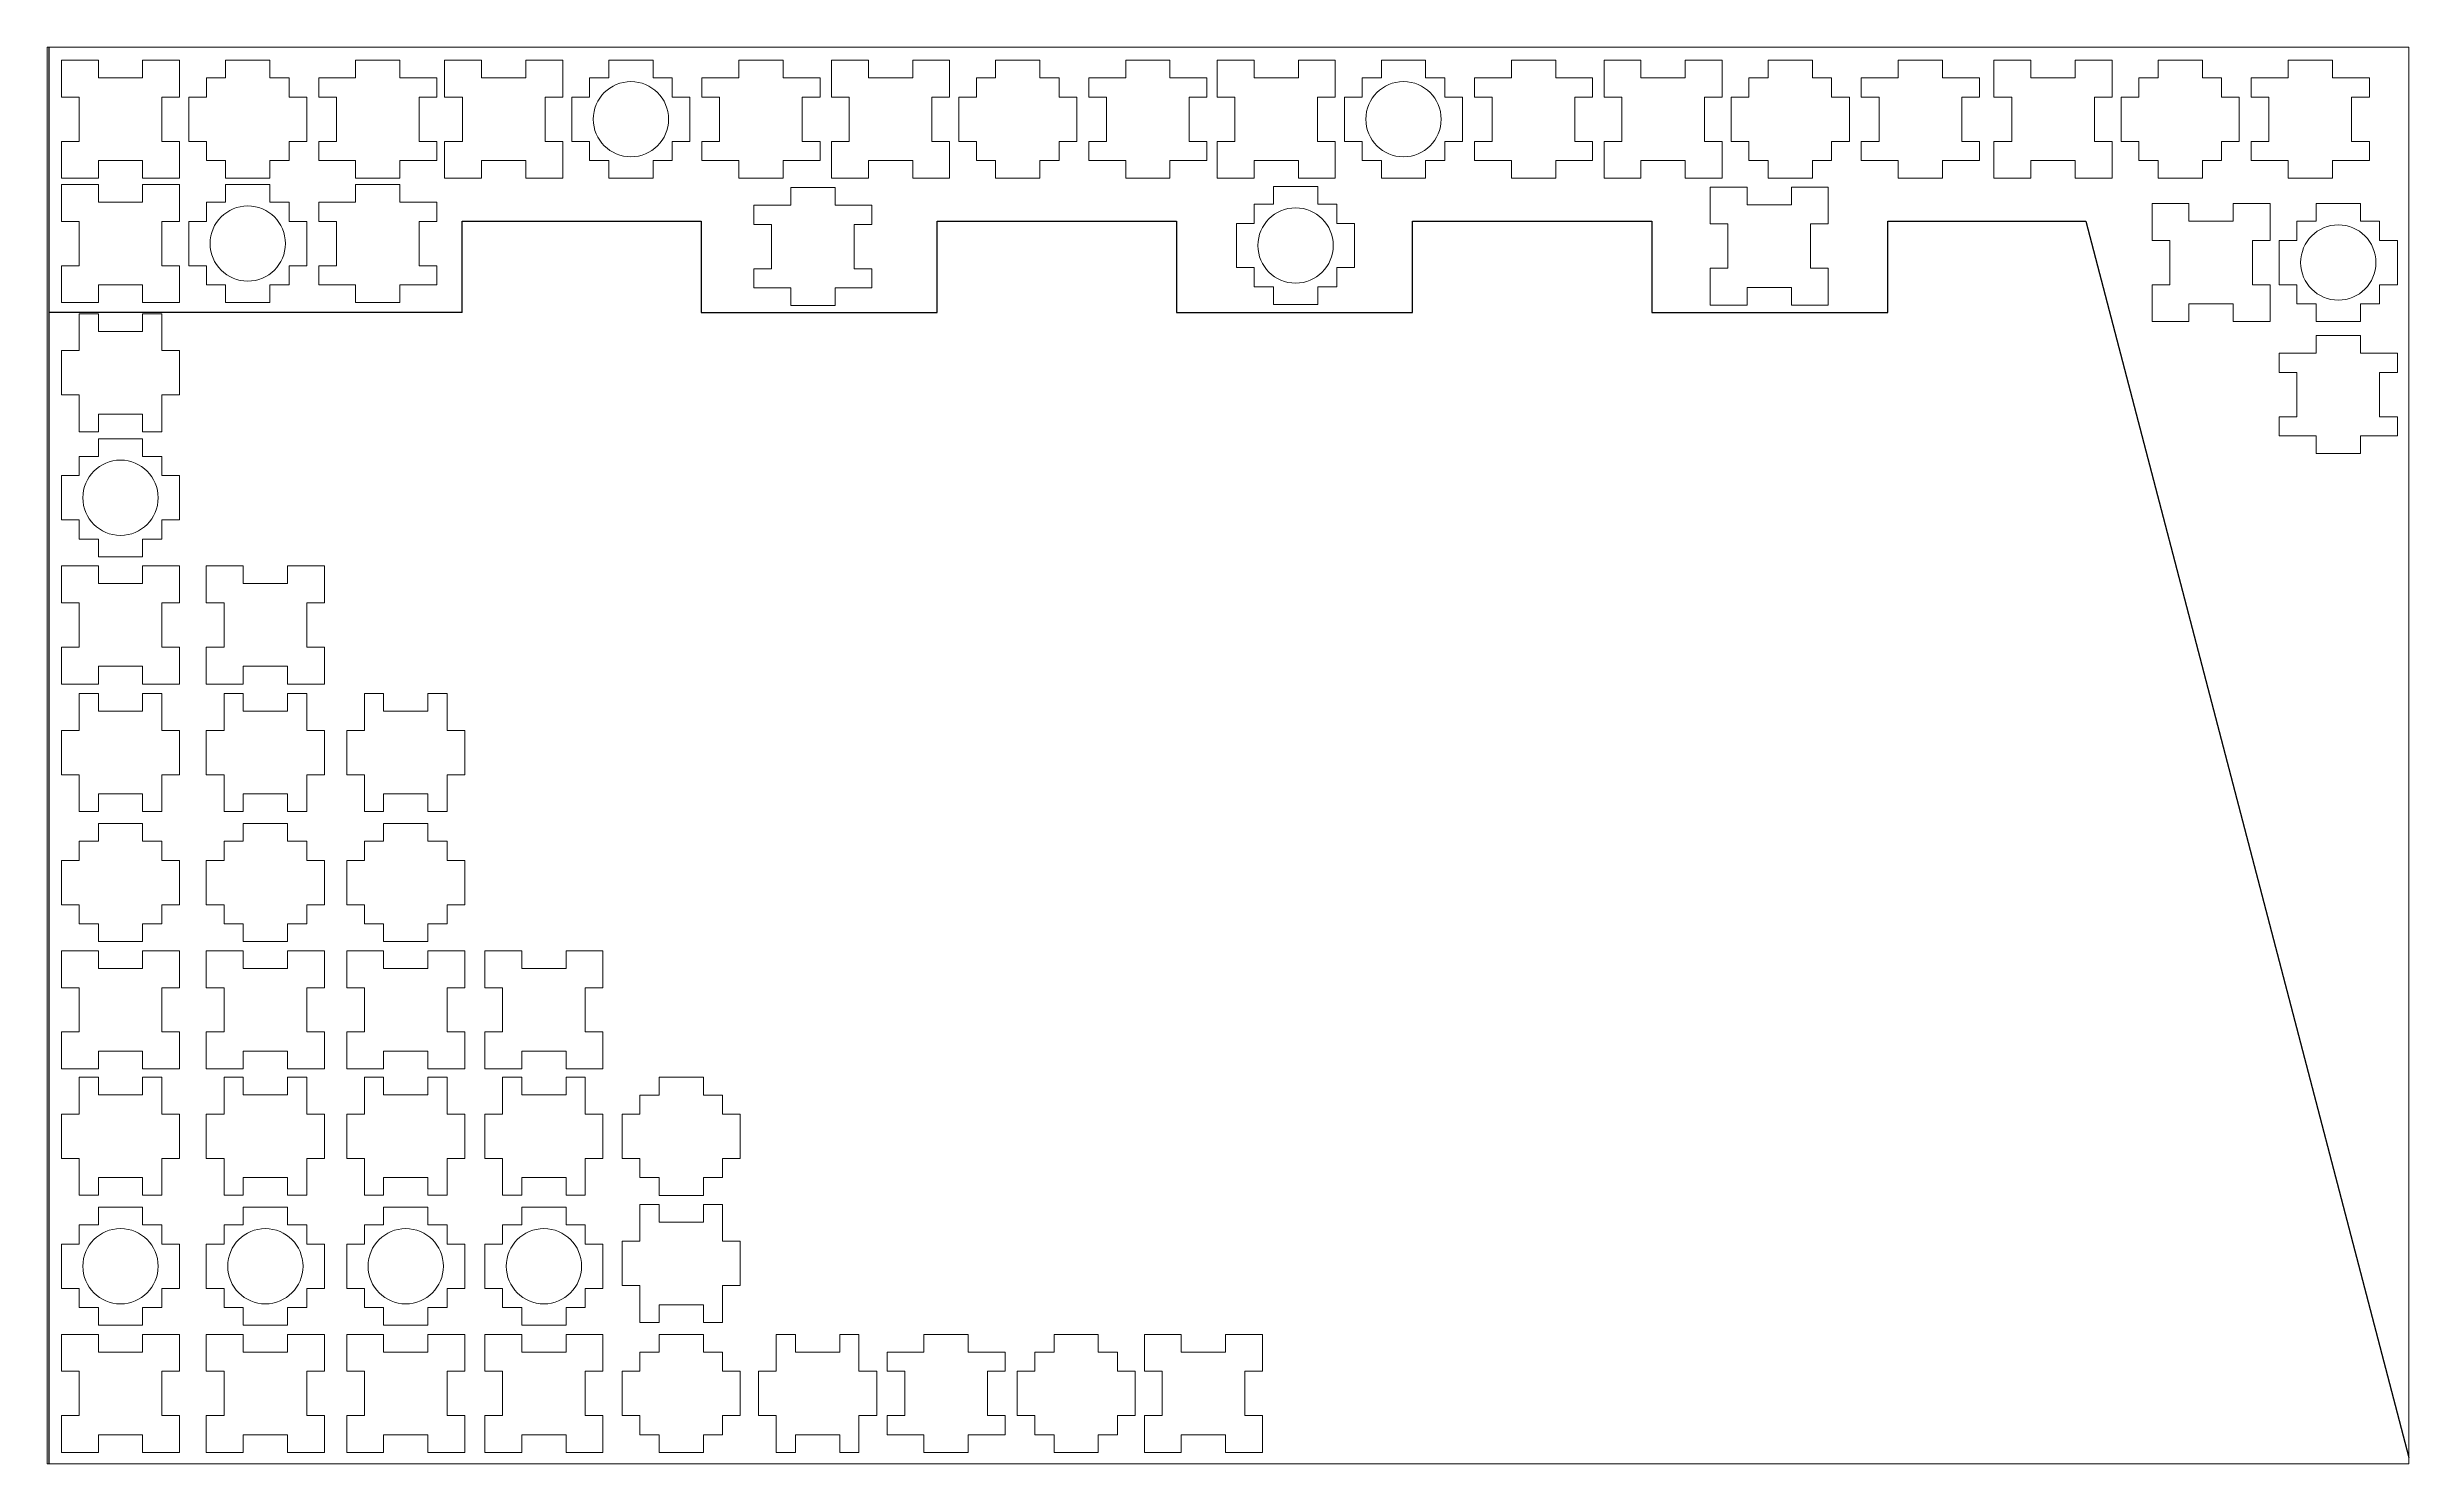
# Paper-space layout 'Lámina 1' of a CAD drawing. Header units: millimetres. Extents: x 0 to 800, y 0 to 480.
# The model-space entities are those that its viewports show. They can reach past a viewport. Long polylines and large blocks are cut down to what shows.
import ezdxf

# ---------------------------------------------------------------- set-up
doc = ezdxf.new("R2010")
doc.units = ezdxf.units.MM
doc.layers.get('0').update_dxf_attribs({"plot": 0})
doc.layers.add('Borde', color=7, linetype='Continuous', plot=False)
doc.layers.add('Corte', color=1, linetype='Continuous', lineweight=5)
doc.styles.get("Standard").update_dxf_attribs({"font": 'arial.ttf'})
doc.dimstyles.new('ISO-25', dxfattribs={"dimtxt": 2.5, "dimasz": 2.5, "dimexe": 1.25, "dimexo": 0.625, "dimtad": 1, "dimtxsty": 'Standard', "dimcen": 2.5, "dimadec": 0, "dimazin": 0, "dimtfac": 1, "dimtmove": 0, "dimatfit": 3, "dimfxl": 1, "dimarcsym": 0})

psp = doc.layouts.new('Lámina 1')

msp = doc.modelspace()

# ---------------------------------------------------------------- blocks, each defined once
blk = doc.blocks.new('*D53')
at = {"layer": 'Borde', "color": 0, "lineweight": -2, "transparency": 16777216}
for p, q in [((450.56, 670.18), (437.01, 670.18)), ((438.26, 667.68), (438.26, 192.68)), ((450.56, 190.18), (437.01, 190.18))]:
    blk.add_line(p, q, dxfattribs=at)
at = {"layer": 'Borde', "color": 0, "transparency": 16777216}
for points in [[(437.84, 667.68), (438.67, 667.68), (438.26, 670.18)], [(437.84, 192.68), (438.67, 192.68), (438.26, 190.18)]]:
    blk.add_solid(points, dxfattribs=at)
at = {"layer": 'Defpoints', "color": 0, "transparency": 16777216}
for p in [(451.19, 670.18), (438.26, 190.18), (451.19, 190.18)]:
    blk.add_point(p, dxfattribs=at)
at = {"layer": 'Borde', "color": 0, "transparency": 16777216, "insert": (436.36, 430.18), "char_height": 2.5, "attachment_point": 5, "rotation": 90}
blk.add_mtext('480', dxfattribs=at)
blk = doc.blocks.new('*D54')
at = {"layer": 'Borde', "color": 0, "lineweight": -2, "transparency": 16777216}
for p, q in [((451.19, 189.55), (451.19, 176.03)), ((1251.19, 189.55), (1251.19, 176.03)), ((453.69, 177.28), (1248.69, 177.28))]:
    blk.add_line(p, q, dxfattribs=at)
at = {"layer": 'Borde', "color": 0, "transparency": 16777216}
for points in [[(453.69, 177.7), (453.69, 176.86), (451.19, 177.28)], [(1248.69, 177.7), (1248.69, 176.86), (1251.19, 177.28)]]:
    blk.add_solid(points, dxfattribs=at)
at = {"layer": 'Defpoints', "color": 0, "transparency": 16777216}
for p in [(451.19, 190.18), (1251.19, 190.18), (1251.19, 177.28)]:
    blk.add_point(p, dxfattribs=at)
at = {"layer": 'Borde', "color": 0, "transparency": 16777216, "insert": (851.19, 179.18), "char_height": 2.5, "attachment_point": 5}
blk.add_mtext('800', dxfattribs=at)

# ---------------------------------------------------------------- dimensions: what is measured, and where the dimension line sits
at = {"layer": 'Borde'}
dim = msp.add_linear_dim(base=(438.257, 190.179), p1=(451.186, 670.179), p2=(451.186, 190.179), angle=90, dimstyle='ISO-25', dxfattribs=at)
dim.commit()
dim.dimension.update_dxf_attribs({"geometry": '*D53', "text_midpoint": (436.356, 430.179)})
dim = msp.add_linear_dim(base=(1251.186, 177.279), p1=(451.186, 190.179), p2=(1251.186, 190.179), dimstyle='ISO-25', dxfattribs=at)
dim.commit()
dim.dimension.update_dxf_attribs({"geometry": '*D54', "text_midpoint": (851.186, 179.181)})

# ---------------------------------------------------------------- linework, layer by layer
for p, q in [((451.186, 670.179), (451.186, 580.179)), ((591.186, 580.179), (591.186, 611.179)), ((591.186, 611.179), (672.186, 611.179)), ((672.186, 611.179), (672.186, 580.179)), ((752.186, 580.179), (752.186, 611.179)), ((752.186, 611.179), (833.186, 611.179)), ((833.186, 611.179), (833.186, 580.179)), ((913.186, 580.179), (913.186, 611.179)), ((913.186, 611.179), (994.186, 611.179)), ((994.186, 611.179), (994.186, 580.179)), ((1074.186, 580.179), (1074.186, 611.179)), ((1074.186, 611.179), (1141.186, 611.179)), ((1141.186, 611.179), (1251.186, 190.179)), ((672.186, 580.179), (752.186, 580.179)), ((833.186, 580.179), (913.186, 580.179)), ((994.186, 580.179), (1074.186, 580.179))]:
    msp.add_line(p, q)
at = {"layer": 'Borde'}
msp.add_line((591.186, 580.179), (451.186, 580.179), dxfattribs=at)
msp.add_lwpolyline([(451.186, 190.179), (1251.186, 190.179), (1251.186, 670.179), (451.186, 670.179)], close=True, dxfattribs=at)
at = {"layer": 'Corte'}
for p, q in [((455.501, 665.704), (455.501, 653.204)), ((455.501, 665.704), (468.001, 665.704)), ((468.001, 665.704), (468.001, 659.704)), ((483.001, 665.704), (483.001, 659.704)), ((483.001, 665.704), (495.501, 665.704)), ((495.501, 665.704), (495.501, 653.204)), ((511.102, 659.704), (511.102, 665.704)), ((511.102, 665.704), (526.102, 665.704)), ((526.102, 659.704), (526.102, 665.704)), ((555.152, 665.704), (555.152, 659.704)), ((555.152, 665.704), (570.152, 665.704)), ((570.152, 665.704), (570.152, 659.704)), ((585.303, 665.704), (585.303, 653.204)), ((585.303, 665.704), (597.803, 665.704)), ((597.803, 665.704), (597.803, 659.704)), ((612.803, 665.704), (612.803, 659.704)), ((612.803, 665.704), (625.303, 665.704)), ((625.303, 665.704), (625.303, 653.204)), ((640.904, 659.704), (640.904, 665.704)), ((640.904, 665.704), (655.904, 665.704)), ((655.904, 659.704), (655.904, 665.704)), ((684.954, 665.704), (684.954, 659.704)), ((684.954, 665.704), (699.954, 665.704)), ((699.954, 665.704), (699.954, 659.704)), ((716.335, 665.704), (716.335, 653.204)), ((716.335, 665.704), (728.835, 665.704)), ((728.835, 665.704), (728.835, 659.704)), ((743.835, 665.704), (743.835, 659.704)), ((743.835, 665.704), (756.335, 665.704)), ((756.335, 665.704), (756.335, 653.204)), ((771.937, 659.704), (771.937, 665.704)), ((771.937, 665.704), (786.937, 665.704)), ((786.937, 659.704), (786.937, 665.704)), ((815.987, 665.704), (815.987, 659.704)), ((815.987, 665.704), (830.987, 665.704)), ((830.987, 665.704), (830.987, 659.704)), ((846.992, 665.704), (846.992, 653.204)), ((846.992, 665.704), (859.492, 665.704)), ((859.492, 665.704), (859.492, 659.704)), ((874.492, 665.704), (874.492, 659.704)), ((874.492, 665.704), (886.992, 665.704)), ((886.992, 665.704), (886.992, 653.204)), ((902.593, 659.704), (902.593, 665.704)), ((902.593, 665.704), (917.593, 665.704)), ((917.593, 659.704), (917.593, 665.704)), ((946.644, 665.704), (946.644, 659.704)), ((946.644, 665.704), (961.644, 665.704)), ((961.644, 665.704), (961.644, 659.704)), ((978.025, 665.704), (978.025, 653.204)), ((978.025, 665.704), (990.525, 665.704)), ((990.525, 665.704), (990.525, 659.704)), ((1005.525, 665.704), (1005.525, 659.704)), ((1005.525, 665.704), (1018.025, 665.704)), ((1018.025, 665.704), (1018.025, 653.204)), ((1033.626, 659.704), (1033.626, 665.704)), ((1033.626, 665.704), (1048.626, 665.704)), ((1048.626, 659.704), (1048.626, 665.704)), ((1077.677, 665.704), (1077.677, 659.704)), ((1077.677, 665.704), (1092.677, 665.704)), ((1092.677, 665.704), (1092.677, 659.704)), ((1110.106, 665.704), (1110.106, 653.204)), ((1110.106, 665.704), (1122.606, 665.704)), ((1122.606, 665.704), (1122.606, 659.704)), ((1137.606, 665.704), (1137.606, 659.704)), ((1137.606, 665.704), (1150.106, 665.704)), ((1150.106, 665.704), (1150.106, 653.204)), ((1165.707, 659.704), (1165.707, 665.704)), ((1165.707, 665.704), (1180.707, 665.704)), ((1180.707, 659.704), (1180.707, 665.704)), ((1209.757, 665.704), (1209.757, 659.704)), ((1209.757, 665.704), (1224.757, 665.704)), ((1224.757, 665.704), (1224.757, 659.704)), ((483.001, 659.704), (468.001, 659.704)), ((504.602, 653.204), (504.602, 659.704)), ((504.602, 659.704), (511.102, 659.704)), ((532.602, 659.704), (526.102, 659.704)), ((532.602, 653.204), (532.602, 659.704)), ((542.652, 659.704), (555.152, 659.704)), ((542.652, 659.704), (542.652, 653.204)), ((582.652, 659.704), (570.152, 659.704)), ((582.652, 659.704), (582.652, 653.204)), ((612.803, 659.704), (597.803, 659.704)), ((634.404, 653.204), (634.404, 659.704)), ((634.404, 659.704), (640.904, 659.704)), ((662.404, 659.704), (655.904, 659.704)), ((662.404, 653.204), (662.404, 659.704)), ((672.454, 659.704), (684.954, 659.704)), ((672.454, 659.704), (672.454, 653.204)), ((712.454, 659.704), (699.954, 659.704)), ((712.454, 659.704), (712.454, 653.204)), ((743.835, 659.704), (728.835, 659.704)), ((765.437, 653.204), (765.437, 659.704)), ((765.437, 659.704), (771.937, 659.704)), ((793.437, 659.704), (786.937, 659.704)), ((793.437, 653.204), (793.437, 659.704)), ((803.487, 659.704), (815.987, 659.704)), ((803.487, 659.704), (803.487, 653.204)), ((843.487, 659.704), (830.987, 659.704)), ((843.487, 659.704), (843.487, 653.204)), ((874.492, 659.704), (859.492, 659.704)), ((896.093, 653.204), (896.093, 659.704)), ((896.093, 659.704), (902.593, 659.704)), ((924.093, 659.704), (917.593, 659.704)), ((924.093, 653.204), (924.093, 659.704)), ((934.144, 659.704), (946.644, 659.704)), ((934.144, 659.704), (934.144, 653.204)), ((974.144, 659.704), (961.644, 659.704)), ((974.144, 659.704), (974.144, 653.204)), ((1005.525, 659.704), (990.525, 659.704)), ((1027.126, 653.204), (1027.126, 659.704)), ((1027.126, 659.704), (1033.626, 659.704)), ((1055.126, 659.704), (1048.626, 659.704)), ((1055.126, 653.204), (1055.126, 659.704)), ((1065.177, 659.704), (1077.677, 659.704)), ((1065.177, 659.704), (1065.177, 653.204)), ((1105.177, 659.704), (1092.677, 659.704)), ((1105.177, 659.704), (1105.177, 653.204)), ((1137.606, 659.704), (1122.606, 659.704)), ((1159.207, 653.204), (1159.207, 659.704)), ((1159.207, 659.704), (1165.707, 659.704)), ((1187.207, 659.704), (1180.707, 659.704)), ((1187.207, 653.204), (1187.207, 659.704)), ((1197.257, 659.704), (1209.757, 659.704)), ((1197.257, 659.704), (1197.257, 653.204)), ((1237.257, 659.704), (1224.757, 659.704)), ((1237.257, 659.704), (1237.257, 653.204)), ((455.501, 653.204), (461.501, 653.204)), ((461.501, 638.204), (461.501, 653.204)), ((495.501, 653.204), (489.501, 653.204)), ((489.501, 653.204), (489.501, 638.204)), ((498.602, 653.204), (498.602, 638.204)), ((498.602, 653.204), (504.602, 653.204)), ((538.602, 653.204), (532.602, 653.204)), ((538.602, 653.204), (538.602, 638.204)), ((542.652, 653.204), (548.652, 653.204)), ((548.652, 653.204), (548.652, 638.204)), ((582.652, 653.204), (576.652, 653.204)), ((576.652, 653.204), (576.652, 638.204)), ((585.303, 653.204), (591.303, 653.204)), ((591.303, 638.204), (591.303, 653.204)), ((625.303, 653.204), (619.303, 653.204)), ((619.303, 653.204), (619.303, 638.204)), ((628.404, 653.204), (628.404, 638.204)), ((628.404, 653.204), (634.404, 653.204)), ((668.404, 653.204), (662.404, 653.204)), ((668.404, 653.204), (668.404, 638.204)), ((672.454, 653.204), (678.454, 653.204)), ((678.454, 653.204), (678.454, 638.204)), ((712.454, 653.204), (706.454, 653.204)), ((706.454, 653.204), (706.454, 638.204)), ((716.335, 653.204), (722.335, 653.204)), ((722.335, 638.204), (722.335, 653.204)), ((756.335, 653.204), (750.335, 653.204)), ((750.335, 653.204), (750.335, 638.204)), ((759.437, 653.204), (759.437, 638.204)), ((759.437, 653.204), (765.437, 653.204)), ((799.437, 653.204), (793.437, 653.204)), ((799.437, 653.204), (799.437, 638.204)), ((803.487, 653.204), (809.487, 653.204)), ((809.487, 653.204), (809.487, 638.204)), ((843.487, 653.204), (837.487, 653.204)), ((837.487, 653.204), (837.487, 638.204)), ((846.992, 653.204), (852.992, 653.204)), ((852.992, 638.204), (852.992, 653.204)), ((886.992, 653.204), (880.992, 653.204)), ((880.992, 653.204), (880.992, 638.204)), ((890.093, 653.204), (890.093, 638.204)), ((890.093, 653.204), (896.093, 653.204)), ((930.093, 653.204), (924.093, 653.204)), ((930.093, 653.204), (930.093, 638.204)), ((934.144, 653.204), (940.144, 653.204)), ((940.144, 653.204), (940.144, 638.204)), ((974.144, 653.204), (968.144, 653.204)), ((968.144, 653.204), (968.144, 638.204)), ((978.025, 653.204), (984.025, 653.204)), ((984.025, 638.204), (984.025, 653.204)), ((1018.025, 653.204), (1012.025, 653.204)), ((1012.025, 653.204), (1012.025, 638.204)), ((1021.126, 653.204), (1021.126, 638.204)), ((1021.126, 653.204), (1027.126, 653.204)), ((1061.126, 653.204), (1055.126, 653.204)), ((1061.126, 653.204), (1061.126, 638.204)), ((1065.177, 653.204), (1071.177, 653.204)), ((1071.177, 653.204), (1071.177, 638.204)), ((1105.177, 653.204), (1099.177, 653.204)), ((1099.177, 653.204), (1099.177, 638.204)), ((1110.106, 653.204), (1116.106, 653.204)), ((1116.106, 638.204), (1116.106, 653.204)), ((1150.106, 653.204), (1144.106, 653.204)), ((1144.106, 653.204), (1144.106, 638.204)), ((1153.207, 653.204), (1153.207, 638.204)), ((1153.207, 653.204), (1159.207, 653.204)), ((1193.207, 653.204), (1187.207, 653.204)), ((1193.207, 653.204), (1193.207, 638.204)), ((1197.257, 653.204), (1203.257, 653.204)), ((1203.257, 653.204), (1203.257, 638.204)), ((1237.257, 653.204), (1231.257, 653.204)), ((1231.257, 653.204), (1231.257, 638.204)), ((455.501, 638.204), (455.501, 625.704)), ((455.501, 638.204), (461.501, 638.204)), ((495.501, 638.204), (489.501, 638.204)), ((495.501, 638.204), (495.501, 625.704)), ((498.602, 638.204), (504.602, 638.204)), ((504.602, 638.204), (504.602, 631.704)), ((538.602, 638.204), (532.602, 638.204)), ((532.602, 638.204), (532.602, 631.704)), ((542.652, 638.204), (542.652, 631.704)), ((542.652, 638.204), (548.652, 638.204)), ((582.652, 638.204), (576.652, 638.204)), ((582.652, 638.204), (582.652, 631.704)), ((585.303, 638.204), (585.303, 625.704)), ((585.303, 638.204), (591.303, 638.204)), ((625.303, 638.204), (619.303, 638.204)), ((625.303, 638.204), (625.303, 625.704)), ((628.404, 638.204), (634.404, 638.204)), ((634.404, 638.204), (634.404, 631.704)), ((668.404, 638.204), (662.404, 638.204)), ((662.404, 638.204), (662.404, 631.704)), ((672.454, 638.204), (672.454, 631.704)), ((672.454, 638.204), (678.454, 638.204)), ((712.454, 638.204), (706.454, 638.204)), ((712.454, 638.204), (712.454, 631.704)), ((716.335, 638.204), (716.335, 625.704)), ((716.335, 638.204), (722.335, 638.204)), ((756.335, 638.204), (750.335, 638.204)), ((756.335, 638.204), (756.335, 625.704)), ((759.437, 638.204), (765.437, 638.204)), ((765.437, 638.204), (765.437, 631.704)), ((799.437, 638.204), (793.437, 638.204)), ((793.437, 638.204), (793.437, 631.704)), ((803.487, 638.204), (803.487, 631.704)), ((803.487, 638.204), (809.487, 638.204)), ((843.487, 638.204), (837.487, 638.204)), ((843.487, 638.204), (843.487, 631.704)), ((846.992, 638.204), (846.992, 625.704)), ((846.992, 638.204), (852.992, 638.204)), ((886.992, 638.204), (880.992, 638.204)), ((886.992, 638.204), (886.992, 625.704)), ((890.093, 638.204), (896.093, 638.204)), ((896.093, 638.204), (896.093, 631.704)), ((930.093, 638.204), (924.093, 638.204)), ((924.093, 638.204), (924.093, 631.704)), ((934.144, 638.204), (934.144, 631.704)), ((934.144, 638.204), (940.144, 638.204)), ((974.144, 638.204), (968.144, 638.204)), ((974.144, 638.204), (974.144, 631.704)), ((978.025, 638.204), (978.025, 625.704)), ((978.025, 638.204), (984.025, 638.204)), ((1018.025, 638.204), (1012.025, 638.204)), ((1018.025, 638.204), (1018.025, 625.704)), ((1021.126, 638.204), (1027.126, 638.204)), ((1027.126, 638.204), (1027.126, 631.704)), ((1061.126, 638.204), (1055.126, 638.204)), ((1055.126, 638.204), (1055.126, 631.704)), ((1065.177, 638.204), (1065.177, 631.704)), ((1065.177, 638.204), (1071.177, 638.204)), ((1105.177, 638.204), (1099.177, 638.204)), ((1105.177, 638.204), (1105.177, 631.704)), ((1110.106, 638.204), (1110.106, 625.704)), ((1110.106, 638.204), (1116.106, 638.204)), ((1150.106, 638.204), (1144.106, 638.204)), ((1150.106, 638.204), (1150.106, 625.704)), ((1153.207, 638.204), (1159.207, 638.204)), ((1159.207, 638.204), (1159.207, 631.704)), ((1193.207, 638.204), (1187.207, 638.204)), ((1187.207, 638.204), (1187.207, 631.704)), ((1197.257, 638.204), (1197.257, 631.704)), ((1197.257, 638.204), (1203.257, 638.204)), ((1237.257, 638.204), (1231.257, 638.204)), ((1237.257, 638.204), (1237.257, 631.704)), ((455.501, 625.704), (468.001, 625.704)), ((468.001, 631.704), (483.001, 631.704)), ((468.001, 625.704), (468.001, 631.704)), ((483.001, 625.704), (483.001, 631.704)), ((483.001, 625.704), (495.501, 625.704)), ((504.602, 631.704), (511.102, 631.704)), ((511.102, 631.704), (511.102, 625.704)), ((511.102, 625.704), (526.102, 625.704)), ((532.602, 631.704), (526.102, 631.704)), ((526.102, 631.704), (526.102, 625.704)), ((542.652, 631.704), (555.152, 631.704)), ((555.152, 625.704), (555.152, 631.704)), ((555.152, 625.704), (570.152, 625.704)), ((582.652, 631.704), (570.152, 631.704)), ((570.152, 625.704), (570.152, 631.704)), ((585.303, 625.704), (597.803, 625.704)), ((597.803, 631.704), (612.803, 631.704)), ((597.803, 625.704), (597.803, 631.704)), ((612.803, 625.704), (612.803, 631.704)), ((612.803, 625.704), (625.303, 625.704)), ((634.404, 631.704), (640.904, 631.704)), ((640.904, 631.704), (640.904, 625.704)), ((640.904, 625.704), (655.904, 625.704)), ((662.404, 631.704), (655.904, 631.704)), ((655.904, 631.704), (655.904, 625.704)), ((672.454, 631.704), (684.954, 631.704)), ((684.954, 625.704), (684.954, 631.704)), ((684.954, 625.704), (699.954, 625.704)), ((712.454, 631.704), (699.954, 631.704)), ((699.954, 625.704), (699.954, 631.704)), ((716.335, 625.704), (728.835, 625.704)), ((728.835, 631.704), (743.835, 631.704)), ((728.835, 625.704), (728.835, 631.704)), ((743.835, 625.704), (743.835, 631.704)), ((743.835, 625.704), (756.335, 625.704)), ((765.437, 631.704), (771.937, 631.704)), ((771.937, 631.704), (771.937, 625.704)), ((771.937, 625.704), (786.937, 625.704)), ((793.437, 631.704), (786.937, 631.704)), ((786.937, 631.704), (786.937, 625.704)), ((803.487, 631.704), (815.987, 631.704)), ((815.987, 625.704), (815.987, 631.704)), ((815.987, 625.704), (830.987, 625.704)), ((843.487, 631.704), (830.987, 631.704)), ((830.987, 625.704), (830.987, 631.704)), ((846.992, 625.704), (859.492, 625.704)), ((859.492, 631.704), (874.492, 631.704)), ((859.492, 625.704), (859.492, 631.704)), ((874.492, 625.704), (874.492, 631.704)), ((874.492, 625.704), (886.992, 625.704)), ((896.093, 631.704), (902.593, 631.704)), ((902.593, 631.704), (902.593, 625.704)), ((902.593, 625.704), (917.593, 625.704)), ((924.093, 631.704), (917.593, 631.704)), ((917.593, 631.704), (917.593, 625.704)), ((934.144, 631.704), (946.644, 631.704)), ((946.644, 625.704), (946.644, 631.704)), ((946.644, 625.704), (961.644, 625.704)), ((974.144, 631.704), (961.644, 631.704)), ((961.644, 625.704), (961.644, 631.704)), ((978.025, 625.704), (990.525, 625.704)), ((990.525, 631.704), (1005.525, 631.704)), ((990.525, 625.704), (990.525, 631.704)), ((1005.525, 625.704), (1005.525, 631.704)), ((1005.525, 625.704), (1018.025, 625.704)), ((1027.126, 631.704), (1033.626, 631.704)), ((1033.626, 631.704), (1033.626, 625.704)), ((1033.626, 625.704), (1048.626, 625.704)), ((1055.126, 631.704), (1048.626, 631.704)), ((1048.626, 631.704), (1048.626, 625.704)), ((1065.177, 631.704), (1077.677, 631.704)), ((1077.677, 625.704), (1077.677, 631.704)), ((1077.677, 625.704), (1092.677, 625.704)), ((1105.177, 631.704), (1092.677, 631.704)), ((1092.677, 625.704), (1092.677, 631.704)), ((1110.106, 625.704), (1122.606, 625.704)), ((1122.606, 631.704), (1137.606, 631.704)), ((1122.606, 625.704), (1122.606, 631.704)), ((1137.606, 625.704), (1137.606, 631.704)), ((1137.606, 625.704), (1150.106, 625.704)), ((1159.207, 631.704), (1165.707, 631.704)), ((1165.707, 631.704), (1165.707, 625.704)), ((1165.707, 625.704), (1180.707, 625.704)), ((1187.207, 631.704), (1180.707, 631.704)), ((1180.707, 631.704), (1180.707, 625.704)), ((1197.257, 631.704), (1209.757, 631.704)), ((1209.757, 625.704), (1209.757, 631.704)), ((1209.757, 625.704), (1224.757, 625.704)), ((1237.257, 631.704), (1224.757, 631.704)), ((1224.757, 625.704), (1224.757, 631.704)), ((455.501, 623.585), (455.501, 611.085)), ((455.501, 623.585), (468.001, 623.585)), ((468.001, 623.585), (468.001, 617.585)), ((483.001, 617.585), (468.001, 617.585)), ((483.001, 623.585), (483.001, 617.585)), ((483.001, 623.585), (495.501, 623.585)), ((495.501, 623.585), (495.501, 611.085)), ((504.602, 611.085), (504.602, 617.585)), ((504.602, 617.585), (511.102, 617.585)), ((511.102, 617.585), (511.102, 623.585)), ((511.102, 623.585), (526.102, 623.585)), ((526.102, 617.585), (526.102, 623.585)), ((532.602, 617.585), (526.102, 617.585)), ((532.602, 611.085), (532.602, 617.585)), ((542.652, 617.585), (555.152, 617.585)), ((542.652, 617.585), (542.652, 611.085)), ((555.152, 623.585), (555.152, 617.585)), ((555.152, 623.585), (570.152, 623.585)), ((570.152, 623.585), (570.152, 617.585)), ((582.652, 617.585), (570.152, 617.585)), ((582.652, 617.585), (582.652, 611.085)), ((690.03, 610.046), (690.03, 616.546)), ((690.03, 616.546), (702.53, 616.546)), ((702.53, 622.546), (702.53, 616.546)), ((717.53, 622.546), (702.53, 622.546)), ((717.53, 622.546), (717.53, 616.546)), ((730.03, 616.546), (717.53, 616.546)), ((730.03, 610.046), (730.03, 616.546)), ((859.535, 610.42), (859.535, 616.92)), ((859.535, 616.92), (866.035, 616.92)), ((866.035, 616.92), (866.035, 622.92)), ((881.035, 622.92), (866.035, 622.92)), ((881.035, 616.92), (881.035, 622.92)), ((887.535, 616.92), (881.035, 616.92)), ((887.535, 610.42), (887.535, 616.92)), ((1013.976, 610.239), (1013.976, 622.739)), ((1026.476, 622.739), (1013.976, 622.739)), ((1026.476, 622.739), (1026.476, 616.739)), ((1041.476, 616.739), (1026.476, 616.739)), ((1041.476, 622.739), (1041.476, 616.739)), ((1053.976, 622.739), (1041.476, 622.739)), ((1053.976, 610.239), (1053.976, 622.739)), ((1163.642, 617.153), (1163.642, 604.653)), ((1163.642, 617.153), (1176.142, 617.153)), ((1176.142, 617.153), (1176.142, 611.153)), ((1191.142, 617.153), (1191.142, 611.153)), ((1191.142, 617.153), (1203.642, 617.153)), ((1203.642, 617.153), (1203.642, 604.653)), ((1219.243, 611.153), (1219.243, 617.153)), ((1219.243, 617.153), (1234.243, 617.153)), ((1234.243, 611.153), (1234.243, 617.153)), ((455.501, 611.085), (461.501, 611.085)), ((461.501, 596.085), (461.501, 611.085)), ((495.501, 611.085), (489.501, 611.085)), ((489.501, 611.085), (489.501, 596.085)), ((498.602, 611.085), (498.602, 596.085)), ((498.602, 611.085), (504.602, 611.085)), ((538.602, 611.085), (532.602, 611.085)), ((538.602, 611.085), (538.602, 596.085)), ((542.652, 611.085), (548.652, 611.085)), ((548.652, 611.085), (548.652, 596.085)), ((582.652, 611.085), (576.652, 611.085)), ((576.652, 611.085), (576.652, 596.085)), ((690.03, 610.046), (696.03, 610.046)), ((696.03, 595.046), (696.03, 610.046)), ((730.03, 610.046), (724.03, 610.046)), ((724.03, 595.046), (724.03, 610.046)), ((853.535, 595.42), (853.535, 610.42)), ((853.535, 610.42), (859.535, 610.42)), ((893.535, 610.42), (887.535, 610.42)), ((893.535, 595.42), (893.535, 610.42)), ((1013.976, 610.239), (1019.976, 610.239)), ((1019.976, 595.239), (1019.976, 610.239)), ((1053.976, 610.239), (1047.976, 610.239)), ((1047.976, 610.239), (1047.976, 595.239)), ((1191.142, 611.153), (1176.142, 611.153)), ((1212.743, 604.653), (1212.743, 611.153)), ((1212.743, 611.153), (1219.243, 611.153)), ((1240.743, 611.153), (1234.243, 611.153)), ((1240.743, 604.653), (1240.743, 611.153)), ((1163.642, 604.653), (1169.642, 604.653)), ((1169.642, 589.653), (1169.642, 604.653)), ((1203.642, 604.653), (1197.642, 604.653)), ((1197.642, 604.653), (1197.642, 589.653)), ((1206.743, 604.653), (1206.743, 589.653)), ((1206.743, 604.653), (1212.743, 604.653)), ((1246.743, 604.653), (1240.743, 604.653)), ((1246.743, 604.653), (1246.743, 589.653)), ((455.501, 596.085), (455.501, 583.585)), ((455.501, 596.085), (461.501, 596.085)), ((495.501, 596.085), (489.501, 596.085)), ((495.501, 596.085), (495.501, 583.585)), ((498.602, 596.085), (504.602, 596.085)), ((504.602, 596.085), (504.602, 589.585)), ((538.602, 596.085), (532.602, 596.085)), ((532.602, 596.085), (532.602, 589.585)), ((542.652, 596.085), (542.652, 589.585)), ((542.652, 596.085), (548.652, 596.085)), ((582.652, 596.085), (576.652, 596.085)), ((582.652, 596.085), (582.652, 589.585)), ((690.03, 588.546), (690.03, 595.046)), ((690.03, 595.046), (696.03, 595.046)), ((730.03, 595.046), (724.03, 595.046)), ((730.03, 588.546), (730.03, 595.046)), ((853.535, 595.42), (859.535, 595.42)), ((859.535, 595.42), (859.535, 588.92)), ((893.535, 595.42), (887.535, 595.42)), ((887.535, 595.42), (887.535, 588.92)), ((1013.976, 582.739), (1013.976, 595.239)), ((1013.976, 595.239), (1019.976, 595.239)), ((1053.976, 595.239), (1047.976, 595.239)), ((1053.976, 582.739), (1053.976, 595.239)), ((468.001, 589.585), (483.001, 589.585)), ((468.001, 583.585), (468.001, 589.585)), ((483.001, 583.585), (483.001, 589.585)), ((504.602, 589.585), (511.102, 589.585)), ((511.102, 589.585), (511.102, 583.585)), ((532.602, 589.585), (526.102, 589.585)), ((526.102, 589.585), (526.102, 583.585)), ((542.652, 589.585), (555.152, 589.585)), ((555.152, 583.585), (555.152, 589.585)), ((582.652, 589.585), (570.152, 589.585)), ((570.152, 583.585), (570.152, 589.585)), ((690.03, 588.546), (702.53, 588.546)), ((702.53, 582.546), (702.53, 588.546)), ((730.03, 588.546), (717.53, 588.546)), ((717.53, 582.546), (717.53, 588.546)), ((859.535, 588.92), (866.035, 588.92)), ((866.035, 588.92), (866.035, 582.92)), ((887.535, 588.92), (881.035, 588.92)), ((881.035, 588.92), (881.035, 582.92)), ((1026.476, 588.739), (1041.476, 588.739)), ((1026.476, 582.739), (1026.476, 588.739)), ((1041.476, 582.739), (1041.476, 588.739)), ((1163.642, 589.653), (1163.642, 577.153)), ((1163.642, 589.653), (1169.642, 589.653)), ((1203.642, 589.653), (1197.642, 589.653)), ((1203.642, 589.653), (1203.642, 577.153)), ((1206.743, 589.653), (1212.743, 589.653)), ((1212.743, 589.653), (1212.743, 583.153)), ((1246.743, 589.653), (1240.743, 589.653)), ((1240.743, 589.653), (1240.743, 583.153)), ((455.501, 583.585), (468.001, 583.585)), ((461.501, 579.809), (461.501, 567.309)), ((461.501, 579.809), (468.001, 579.809)), ((468.001, 579.809), (468.001, 573.809)), ((483.001, 583.585), (495.501, 583.585)), ((483.001, 579.809), (483.001, 573.809)), ((483.001, 579.809), (489.501, 579.809)), ((489.501, 579.809), (489.501, 567.309)), ((511.102, 583.585), (526.102, 583.585)), ((555.152, 583.585), (570.152, 583.585)), ((717.53, 582.546), (702.53, 582.546)), ((881.035, 582.92), (866.035, 582.92)), ((1026.476, 582.739), (1013.976, 582.739)), ((1053.976, 582.739), (1041.476, 582.739)), ((1163.642, 577.153), (1176.142, 577.153)), ((1176.142, 583.153), (1191.142, 583.153)), ((1176.142, 577.153), (1176.142, 583.153)), ((1191.142, 577.153), (1191.142, 583.153)), ((1191.142, 577.153), (1203.642, 577.153)), ((1212.743, 583.153), (1219.243, 583.153)), ((1219.243, 583.153), (1219.243, 577.153)), ((1219.243, 577.153), (1234.243, 577.153)), ((1240.743, 583.153), (1234.243, 583.153)), ((1234.243, 583.153), (1234.243, 577.153)), ((468.001, 573.809), (483.001, 573.809)), ((1219.243, 572.406), (1219.243, 566.406)), ((1219.243, 572.406), (1234.243, 572.406)), ((1234.243, 572.406), (1234.243, 566.406)), ((455.501, 552.309), (455.501, 567.309)), ((455.501, 567.309), (461.501, 567.309)), ((495.501, 567.309), (489.501, 567.309)), ((495.501, 552.309), (495.501, 567.309)), ((1206.743, 566.406), (1219.243, 566.406)), ((1206.743, 566.406), (1206.743, 559.906)), ((1246.743, 566.406), (1234.243, 566.406)), ((1246.743, 566.406), (1246.743, 559.906)), ((455.501, 552.309), (461.501, 552.309)), ((461.501, 539.809), (461.501, 552.309)), ((495.501, 552.309), (489.501, 552.309)), ((489.501, 539.809), (489.501, 552.309)), ((1206.743, 559.906), (1212.743, 559.906)), ((1212.743, 559.906), (1212.743, 544.906)), ((1246.743, 559.906), (1240.743, 559.906)), ((1240.743, 559.906), (1240.743, 544.906)), ((468.001, 545.809), (483.001, 545.809)), ((468.001, 539.809), (468.001, 545.809)), ((483.001, 539.809), (483.001, 545.809)), ((1206.743, 544.906), (1206.743, 538.406)), ((1206.743, 544.906), (1212.743, 544.906)), ((1246.743, 544.906), (1240.743, 544.906)), ((1246.743, 544.906), (1246.743, 538.406)), ((461.501, 539.809), (468.001, 539.809)), ((468.001, 537.462), (468.001, 531.462)), ((468.001, 537.462), (483.001, 537.462)), ((483.001, 539.809), (489.501, 539.809)), ((483.001, 537.462), (483.001, 531.462)), ((1206.743, 538.406), (1219.243, 538.406)), ((1219.243, 532.406), (1219.243, 538.406)), ((1246.743, 538.406), (1234.243, 538.406)), ((1234.243, 532.406), (1234.243, 538.406)), ((461.501, 531.462), (461.501, 524.962)), ((468.001, 531.462), (461.501, 531.462)), ((483.001, 531.462), (489.501, 531.462)), ((489.501, 531.462), (489.501, 524.962)), ((1219.243, 532.406), (1234.243, 532.406)), ((455.501, 509.962), (455.501, 524.962)), ((461.501, 524.962), (455.501, 524.962)), ((489.501, 524.962), (495.501, 524.962)), ((495.501, 509.962), (495.501, 524.962)), ((461.501, 509.962), (455.501, 509.962)), ((461.501, 503.462), (461.501, 509.962)), ((489.501, 509.962), (495.501, 509.962)), ((489.501, 503.462), (489.501, 509.962)), ((468.001, 503.462), (461.501, 503.462)), ((468.001, 497.462), (468.001, 503.462)), ((468.001, 497.462), (483.001, 497.462)), ((483.001, 503.462), (489.501, 503.462)), ((483.001, 497.462), (483.001, 503.462)), ((455.501, 481.861), (455.501, 494.361)), ((455.501, 494.361), (468.001, 494.361)), ((468.001, 494.361), (468.001, 488.361)), ((468.001, 488.361), (483.001, 488.361)), ((483.001, 494.361), (483.001, 488.361)), ((483.001, 494.361), (495.501, 494.361)), ((495.501, 481.861), (495.501, 494.361)), ((504.569, 481.861), (504.569, 494.361)), ((504.569, 494.361), (517.069, 494.361)), ((517.069, 494.361), (517.069, 488.361)), ((517.069, 488.361), (532.069, 488.361)), ((532.069, 494.361), (532.069, 488.361)), ((532.069, 494.361), (544.569, 494.361)), ((544.569, 481.861), (544.569, 494.361)), ((455.501, 481.861), (461.501, 481.861)), ((461.501, 481.861), (461.501, 466.861)), ((495.501, 481.861), (489.501, 481.861)), ((489.501, 466.861), (489.501, 481.861)), ((504.569, 481.861), (510.569, 481.861)), ((510.569, 481.861), (510.569, 466.861)), ((544.569, 481.861), (538.569, 481.861)), ((538.569, 466.861), (538.569, 481.861)), ((455.501, 454.361), (455.501, 466.861)), ((455.501, 466.861), (461.501, 466.861)), ((495.501, 466.861), (489.501, 466.861)), ((495.501, 454.361), (495.501, 466.861)), ((504.569, 454.361), (504.569, 466.861)), ((504.569, 466.861), (510.569, 466.861)), ((544.569, 466.861), (538.569, 466.861)), ((544.569, 454.361), (544.569, 466.861)), ((483.001, 460.361), (468.001, 460.361)), ((468.001, 454.361), (468.001, 460.361)), ((483.001, 454.361), (483.001, 460.361)), ((532.069, 460.361), (517.069, 460.361)), ((517.069, 454.361), (517.069, 460.361)), ((532.069, 454.361), (532.069, 460.361)), ((455.501, 454.361), (468.001, 454.361)), ((461.501, 451.135), (461.501, 438.635)), ((461.501, 451.135), (468.001, 451.135)), ((468.001, 451.135), (468.001, 445.135)), ((483.001, 454.361), (495.501, 454.361)), ((483.001, 451.135), (483.001, 445.135)), ((483.001, 451.135), (489.501, 451.135)), ((489.501, 451.135), (489.501, 438.635)), ((504.569, 454.361), (517.069, 454.361)), ((510.569, 451.135), (510.569, 438.635)), ((510.569, 451.135), (517.069, 451.135)), ((517.069, 451.135), (517.069, 445.135)), ((532.069, 454.361), (544.569, 454.361)), ((532.069, 451.135), (532.069, 445.135)), ((532.069, 451.135), (538.569, 451.135)), ((538.569, 451.135), (538.569, 438.635)), ((558.118, 451.135), (558.118, 438.635)), ((558.118, 451.135), (564.618, 451.135)), ((564.618, 451.135), (564.618, 445.135)), ((579.618, 451.135), (579.618, 445.135)), ((579.618, 451.135), (586.118, 451.135)), ((586.118, 451.135), (586.118, 438.635)), ((468.001, 445.135), (483.001, 445.135)), ((517.069, 445.135), (532.069, 445.135)), ((564.618, 445.135), (579.618, 445.135)), ((455.501, 423.635), (455.501, 438.635)), ((455.501, 438.635), (461.501, 438.635)), ((495.501, 438.635), (489.501, 438.635)), ((495.501, 423.635), (495.501, 438.635)), ((504.569, 423.635), (504.569, 438.635)), ((504.569, 438.635), (510.569, 438.635)), ((544.569, 438.635), (538.569, 438.635)), ((544.569, 423.635), (544.569, 438.635)), ((552.118, 423.635), (552.118, 438.635)), ((552.118, 438.635), (558.118, 438.635)), ((592.118, 438.635), (586.118, 438.635)), ((592.118, 423.635), (592.118, 438.635)), ((455.501, 423.635), (461.501, 423.635)), ((461.501, 411.135), (461.501, 423.635)), ((468.001, 417.135), (483.001, 417.135)), ((468.001, 411.135), (468.001, 417.135)), ((483.001, 411.135), (483.001, 417.135)), ((495.501, 423.635), (489.501, 423.635)), ((489.501, 411.135), (489.501, 423.635)), ((504.569, 423.635), (510.569, 423.635)), ((510.569, 411.135), (510.569, 423.635)), ((517.069, 417.135), (532.069, 417.135)), ((517.069, 411.135), (517.069, 417.135)), ((532.069, 411.135), (532.069, 417.135)), ((544.569, 423.635), (538.569, 423.635)), ((538.569, 411.135), (538.569, 423.635)), ((552.118, 423.635), (558.118, 423.635)), ((558.118, 411.135), (558.118, 423.635)), ((564.618, 417.135), (579.618, 417.135)), ((564.618, 411.135), (564.618, 417.135)), ((579.618, 411.135), (579.618, 417.135)), ((592.118, 423.635), (586.118, 423.635)), ((586.118, 411.135), (586.118, 423.635)), ((461.501, 411.135), (468.001, 411.135)), ((483.001, 411.135), (489.501, 411.135)), ((510.569, 411.135), (517.069, 411.135)), ((532.069, 411.135), (538.569, 411.135)), ((558.118, 411.135), (564.618, 411.135)), ((579.618, 411.135), (586.118, 411.135)), ((461.501, 401.085), (461.501, 394.585)), ((468.001, 401.085), (461.501, 401.085)), ((468.001, 407.085), (468.001, 401.085)), ((468.001, 407.085), (483.001, 407.085)), ((483.001, 407.085), (483.001, 401.085)), ((483.001, 401.085), (489.501, 401.085)), ((489.501, 401.085), (489.501, 394.585)), ((510.569, 401.085), (510.569, 394.585)), ((517.069, 401.085), (510.569, 401.085)), ((517.069, 407.085), (517.069, 401.085)), ((517.069, 407.085), (532.069, 407.085)), ((532.069, 407.085), (532.069, 401.085)), ((532.069, 401.085), (538.569, 401.085)), ((538.569, 401.085), (538.569, 394.585)), ((558.118, 401.085), (558.118, 394.585)), ((564.618, 401.085), (558.118, 401.085)), ((564.618, 407.085), (564.618, 401.085)), ((564.618, 407.085), (579.618, 407.085)), ((579.618, 407.085), (579.618, 401.085)), ((579.618, 401.085), (586.118, 401.085)), ((586.118, 401.085), (586.118, 394.585)), ((455.501, 379.585), (455.501, 394.585)), ((461.501, 394.585), (455.501, 394.585)), ((489.501, 394.585), (495.501, 394.585)), ((495.501, 379.585), (495.501, 394.585)), ((504.569, 379.585), (504.569, 394.585)), ((510.569, 394.585), (504.569, 394.585)), ((538.569, 394.585), (544.569, 394.585)), ((544.569, 379.585), (544.569, 394.585)), ((552.118, 379.585), (552.118, 394.585)), ((558.118, 394.585), (552.118, 394.585)), ((586.118, 394.585), (592.118, 394.585)), ((592.118, 379.585), (592.118, 394.585)), ((461.501, 379.585), (455.501, 379.585)), ((461.501, 373.085), (461.501, 379.585)), ((489.501, 379.585), (495.501, 379.585)), ((489.501, 373.085), (489.501, 379.585)), ((510.569, 379.585), (504.569, 379.585)), ((510.569, 373.085), (510.569, 379.585)), ((538.569, 379.585), (544.569, 379.585)), ((538.569, 373.085), (538.569, 379.585)), ((558.118, 379.585), (552.118, 379.585)), ((558.118, 373.085), (558.118, 379.585)), ((586.118, 379.585), (592.118, 379.585)), ((586.118, 373.085), (586.118, 379.585)), ((468.001, 373.085), (461.501, 373.085)), ((468.001, 367.085), (468.001, 373.085)), ((483.001, 373.085), (489.501, 373.085)), ((483.001, 367.085), (483.001, 373.085)), ((517.069, 373.085), (510.569, 373.085)), ((517.069, 367.085), (517.069, 373.085)), ((532.069, 373.085), (538.569, 373.085)), ((532.069, 367.085), (532.069, 373.085)), ((564.618, 373.085), (558.118, 373.085)), ((564.618, 367.085), (564.618, 373.085)), ((579.618, 373.085), (586.118, 373.085)), ((579.618, 367.085), (579.618, 373.085)), ((455.501, 351.484), (455.501, 363.984)), ((455.501, 363.984), (468.001, 363.984)), ((468.001, 367.085), (483.001, 367.085)), ((468.001, 363.984), (468.001, 357.984)), ((483.001, 363.984), (483.001, 357.984)), ((483.001, 363.984), (495.501, 363.984)), ((495.501, 351.484), (495.501, 363.984)), ((504.569, 351.484), (504.569, 363.984)), ((504.569, 363.984), (517.069, 363.984)), ((517.069, 367.085), (532.069, 367.085)), ((517.069, 363.984), (517.069, 357.984)), ((532.069, 363.984), (532.069, 357.984)), ((532.069, 363.984), (544.569, 363.984)), ((544.569, 351.484), (544.569, 363.984)), ((552.118, 351.484), (552.118, 363.984)), ((552.118, 363.984), (564.618, 363.984)), ((564.618, 367.085), (579.618, 367.085)), ((564.618, 363.984), (564.618, 357.984)), ((579.618, 363.984), (579.618, 357.984)), ((579.618, 363.984), (592.118, 363.984)), ((592.118, 351.484), (592.118, 363.984)), ((598.921, 351.484), (598.921, 363.984)), ((598.921, 363.984), (611.421, 363.984)), ((611.421, 363.984), (611.421, 357.984)), ((626.421, 363.984), (626.421, 357.984)), ((626.421, 363.984), (638.921, 363.984)), ((638.921, 351.484), (638.921, 363.984)), ((468.001, 357.984), (483.001, 357.984)), ((517.069, 357.984), (532.069, 357.984)), ((564.618, 357.984), (579.618, 357.984)), ((611.421, 357.984), (626.421, 357.984)), ((455.501, 351.484), (461.501, 351.484)), ((461.501, 351.484), (461.501, 336.484)), ((495.501, 351.484), (489.501, 351.484)), ((489.501, 336.484), (489.501, 351.484)), ((504.569, 351.484), (510.569, 351.484)), ((510.569, 351.484), (510.569, 336.484)), ((544.569, 351.484), (538.569, 351.484)), ((538.569, 336.484), (538.569, 351.484)), ((552.118, 351.484), (558.118, 351.484)), ((558.118, 351.484), (558.118, 336.484)), ((592.118, 351.484), (586.118, 351.484)), ((586.118, 336.484), (586.118, 351.484)), ((598.921, 351.484), (604.921, 351.484)), ((604.921, 351.484), (604.921, 336.484)), ((638.921, 351.484), (632.921, 351.484)), ((632.921, 336.484), (632.921, 351.484)), ((455.501, 323.984), (455.501, 336.484)), ((455.501, 336.484), (461.501, 336.484)), ((495.501, 336.484), (489.501, 336.484)), ((495.501, 323.984), (495.501, 336.484)), ((504.569, 323.984), (504.569, 336.484)), ((504.569, 336.484), (510.569, 336.484)), ((544.569, 336.484), (538.569, 336.484)), ((544.569, 323.984), (544.569, 336.484)), ((552.118, 323.984), (552.118, 336.484)), ((552.118, 336.484), (558.118, 336.484)), ((592.118, 336.484), (586.118, 336.484)), ((592.118, 323.984), (592.118, 336.484)), ((598.921, 323.984), (598.921, 336.484)), ((598.921, 336.484), (604.921, 336.484)), ((638.921, 336.484), (632.921, 336.484)), ((638.921, 323.984), (638.921, 336.484)), ((483.001, 329.984), (468.001, 329.984)), ((468.001, 323.984), (468.001, 329.984)), ((483.001, 323.984), (483.001, 329.984)), ((532.069, 329.984), (517.069, 329.984)), ((517.069, 323.984), (517.069, 329.984)), ((532.069, 323.984), (532.069, 329.984)), ((579.618, 329.984), (564.618, 329.984)), ((564.618, 323.984), (564.618, 329.984)), ((579.618, 323.984), (579.618, 329.984)), ((626.421, 329.984), (611.421, 329.984)), ((611.421, 323.984), (611.421, 329.984)), ((626.421, 323.984), (626.421, 329.984)), ((455.501, 323.984), (468.001, 323.984)), ((461.501, 321.168), (461.501, 308.668)), ((461.501, 321.168), (468.001, 321.168)), ((468.001, 321.168), (468.001, 315.168)), ((483.001, 323.984), (495.501, 323.984)), ((483.001, 321.168), (483.001, 315.168)), ((483.001, 321.168), (489.501, 321.168)), ((489.501, 321.168), (489.501, 308.668)), ((504.569, 323.984), (517.069, 323.984)), ((510.569, 321.168), (510.569, 308.668)), ((510.569, 321.168), (517.069, 321.168)), ((517.069, 321.168), (517.069, 315.168)), ((532.069, 323.984), (544.569, 323.984)), ((532.069, 321.168), (532.069, 315.168)), ((532.069, 321.168), (538.569, 321.168)), ((538.569, 321.168), (538.569, 308.668)), ((552.118, 323.984), (564.618, 323.984)), ((558.118, 321.168), (558.118, 308.668)), ((558.118, 321.168), (564.618, 321.168)), ((564.618, 321.168), (564.618, 315.168)), ((579.618, 323.984), (592.118, 323.984)), ((579.618, 321.168), (579.618, 315.168)), ((579.618, 321.168), (586.118, 321.168)), ((586.118, 321.168), (586.118, 308.668)), ((598.921, 323.984), (611.421, 323.984)), ((604.921, 321.168), (604.921, 308.668)), ((604.921, 321.168), (611.421, 321.168)), ((611.421, 321.168), (611.421, 315.168)), ((626.421, 323.984), (638.921, 323.984)), ((626.421, 321.168), (626.421, 315.168)), ((626.421, 321.168), (632.921, 321.168)), ((632.921, 321.168), (632.921, 308.668)), ((657.944, 321.127), (657.944, 315.127)), ((657.944, 321.127), (672.944, 321.127)), ((672.944, 321.127), (672.944, 315.127)), ((468.001, 315.168), (483.001, 315.168)), ((517.069, 315.168), (532.069, 315.168)), ((564.618, 315.168), (579.618, 315.168)), ((611.421, 315.168), (626.421, 315.168)), ((651.444, 315.127), (651.444, 308.627)), ((657.944, 315.127), (651.444, 315.127)), ((672.944, 315.127), (679.444, 315.127)), ((679.444, 315.127), (679.444, 308.627)), ((455.501, 293.668), (455.501, 308.668)), ((455.501, 308.668), (461.501, 308.668)), ((495.501, 308.668), (489.501, 308.668)), ((495.501, 293.668), (495.501, 308.668)), ((504.569, 293.668), (504.569, 308.668)), ((504.569, 308.668), (510.569, 308.668)), ((544.569, 308.668), (538.569, 308.668)), ((544.569, 293.668), (544.569, 308.668)), ((552.118, 293.668), (552.118, 308.668)), ((552.118, 308.668), (558.118, 308.668)), ((592.118, 308.668), (586.118, 308.668)), ((592.118, 293.668), (592.118, 308.668)), ((598.921, 293.668), (598.921, 308.668)), ((598.921, 308.668), (604.921, 308.668)), ((638.921, 308.668), (632.921, 308.668)), ((638.921, 293.668), (638.921, 308.668)), ((645.444, 293.627), (645.444, 308.627)), ((651.444, 308.627), (645.444, 308.627)), ((679.444, 308.627), (685.444, 308.627)), ((685.444, 293.627), (685.444, 308.627)), ((455.501, 293.668), (461.501, 293.668)), ((461.501, 281.168), (461.501, 293.668)), ((495.501, 293.668), (489.501, 293.668)), ((489.501, 281.168), (489.501, 293.668)), ((504.569, 293.668), (510.569, 293.668)), ((510.569, 281.168), (510.569, 293.668)), ((544.569, 293.668), (538.569, 293.668)), ((538.569, 281.168), (538.569, 293.668)), ((552.118, 293.668), (558.118, 293.668)), ((558.118, 281.168), (558.118, 293.668)), ((592.118, 293.668), (586.118, 293.668)), ((586.118, 281.168), (586.118, 293.668)), ((598.921, 293.668), (604.921, 293.668)), ((604.921, 281.168), (604.921, 293.668)), ((638.921, 293.668), (632.921, 293.668)), ((632.921, 281.168), (632.921, 293.668)), ((651.444, 293.627), (645.444, 293.627)), ((651.444, 287.127), (651.444, 293.627)), ((679.444, 293.627), (685.444, 293.627)), ((679.444, 287.127), (679.444, 293.627)), ((461.501, 281.168), (468.001, 281.168)), ((468.001, 287.168), (483.001, 287.168)), ((468.001, 281.168), (468.001, 287.168)), ((483.001, 281.168), (483.001, 287.168)), ((483.001, 281.168), (489.501, 281.168)), ((510.569, 281.168), (517.069, 281.168)), ((517.069, 287.168), (532.069, 287.168)), ((517.069, 281.168), (517.069, 287.168)), ((532.069, 281.168), (532.069, 287.168)), ((532.069, 281.168), (538.569, 281.168)), ((558.118, 281.168), (564.618, 281.168)), ((564.618, 287.168), (579.618, 287.168)), ((564.618, 281.168), (564.618, 287.168)), ((579.618, 281.168), (579.618, 287.168)), ((579.618, 281.168), (586.118, 281.168)), ((604.921, 281.168), (611.421, 281.168)), ((611.421, 287.168), (626.421, 287.168)), ((611.421, 281.168), (611.421, 287.168)), ((626.421, 281.168), (626.421, 287.168)), ((626.421, 281.168), (632.921, 281.168)), ((657.944, 287.127), (651.444, 287.127)), ((657.944, 281.127), (657.944, 287.127)), ((657.944, 281.127), (672.944, 281.127)), ((672.944, 287.127), (679.444, 287.127)), ((672.944, 281.127), (672.944, 287.127)), ((468.001, 277.118), (468.001, 271.118)), ((468.001, 277.118), (483.001, 277.118)), ((483.001, 277.118), (483.001, 271.118)), ((517.069, 277.118), (517.069, 271.118)), ((517.069, 277.118), (532.069, 277.118)), ((532.069, 277.118), (532.069, 271.118)), ((564.618, 277.118), (564.618, 271.118)), ((564.618, 277.118), (579.618, 277.118)), ((579.618, 277.118), (579.618, 271.118)), ((611.421, 277.118), (611.421, 271.118)), ((611.421, 277.118), (626.421, 277.118)), ((626.421, 277.118), (626.421, 271.118)), ((651.444, 278.067), (651.444, 265.567)), ((651.444, 278.067), (657.944, 278.067)), ((657.944, 278.067), (657.944, 272.067)), ((657.944, 272.067), (672.944, 272.067)), ((672.944, 278.067), (672.944, 272.067)), ((672.944, 278.067), (679.444, 278.067)), ((679.444, 278.067), (679.444, 265.567)), ((455.501, 249.618), (455.501, 264.618)), ((461.501, 264.618), (455.501, 264.618)), ((461.501, 271.118), (461.501, 264.618)), ((468.001, 271.118), (461.501, 271.118)), ((483.001, 271.118), (489.501, 271.118)), ((489.501, 271.118), (489.501, 264.618)), ((489.501, 264.618), (495.501, 264.618)), ((495.501, 249.618), (495.501, 264.618)), ((504.569, 249.618), (504.569, 264.618)), ((510.569, 264.618), (504.569, 264.618)), ((510.569, 271.118), (510.569, 264.618)), ((517.069, 271.118), (510.569, 271.118)), ((532.069, 271.118), (538.569, 271.118)), ((538.569, 271.118), (538.569, 264.618)), ((538.569, 264.618), (544.569, 264.618)), ((544.569, 249.618), (544.569, 264.618)), ((552.118, 249.618), (552.118, 264.618)), ((558.118, 264.618), (552.118, 264.618)), ((558.118, 271.118), (558.118, 264.618)), ((564.618, 271.118), (558.118, 271.118)), ((579.618, 271.118), (586.118, 271.118)), ((586.118, 271.118), (586.118, 264.618)), ((586.118, 264.618), (592.118, 264.618)), ((592.118, 249.618), (592.118, 264.618)), ((598.921, 249.618), (598.921, 264.618)), ((604.921, 264.618), (598.921, 264.618)), ((604.921, 271.118), (604.921, 264.618)), ((611.421, 271.118), (604.921, 271.118)), ((626.421, 271.118), (632.921, 271.118)), ((632.921, 271.118), (632.921, 264.618)), ((632.921, 264.618), (638.921, 264.618)), ((638.921, 249.618), (638.921, 264.618)), ((645.444, 250.567), (645.444, 265.567)), ((645.444, 265.567), (651.444, 265.567)), ((685.444, 265.567), (679.444, 265.567)), ((685.444, 250.567), (685.444, 265.567)), ((461.501, 249.618), (455.501, 249.618)), ((461.501, 243.118), (461.501, 249.618)), ((489.501, 249.618), (495.501, 249.618)), ((489.501, 243.118), (489.501, 249.618)), ((510.569, 249.618), (504.569, 249.618)), ((510.569, 243.118), (510.569, 249.618)), ((538.569, 249.618), (544.569, 249.618)), ((538.569, 243.118), (538.569, 249.618)), ((558.118, 249.618), (552.118, 249.618)), ((558.118, 243.118), (558.118, 249.618)), ((586.118, 249.618), (592.118, 249.618)), ((586.118, 243.118), (586.118, 249.618)), ((604.921, 249.618), (598.921, 249.618)), ((604.921, 243.118), (604.921, 249.618)), ((632.921, 249.618), (638.921, 249.618)), ((632.921, 243.118), (632.921, 249.618)), ((645.444, 250.567), (651.444, 250.567)), ((651.444, 238.067), (651.444, 250.567)), ((685.444, 250.567), (679.444, 250.567)), ((679.444, 238.067), (679.444, 250.567)), ((468.001, 243.118), (461.501, 243.118)), ((468.001, 237.118), (468.001, 243.118)), ((483.001, 243.118), (489.501, 243.118)), ((483.001, 237.118), (483.001, 243.118)), ((517.069, 243.118), (510.569, 243.118)), ((517.069, 237.118), (517.069, 243.118)), ((532.069, 243.118), (538.569, 243.118)), ((532.069, 237.118), (532.069, 243.118)), ((564.618, 243.118), (558.118, 243.118)), ((564.618, 237.118), (564.618, 243.118)), ((579.618, 243.118), (586.118, 243.118)), ((579.618, 237.118), (579.618, 243.118)), ((611.421, 243.118), (604.921, 243.118)), ((611.421, 237.118), (611.421, 243.118)), ((626.421, 243.118), (632.921, 243.118)), ((626.421, 237.118), (626.421, 243.118)), ((657.944, 244.067), (672.944, 244.067)), ((657.944, 238.067), (657.944, 244.067)), ((672.944, 238.067), (672.944, 244.067)), ((455.501, 221.517), (455.501, 234.017)), ((455.501, 234.017), (468.001, 234.017)), ((468.001, 237.118), (483.001, 237.118)), ((468.001, 234.017), (468.001, 228.017)), ((483.001, 234.017), (483.001, 228.017)), ((483.001, 234.017), (495.501, 234.017)), ((495.501, 221.517), (495.501, 234.017)), ((504.569, 221.517), (504.569, 234.017)), ((504.569, 234.017), (517.069, 234.017)), ((517.069, 237.118), (532.069, 237.118)), ((517.069, 234.017), (517.069, 228.017)), ((532.069, 234.017), (532.069, 228.017)), ((532.069, 234.017), (544.569, 234.017)), ((544.569, 221.517), (544.569, 234.017)), ((552.118, 221.517), (552.118, 234.017)), ((552.118, 234.017), (564.618, 234.017)), ((564.618, 237.118), (579.618, 237.118)), ((564.618, 234.017), (564.618, 228.017)), ((579.618, 234.017), (579.618, 228.017)), ((579.618, 234.017), (592.118, 234.017)), ((592.118, 221.517), (592.118, 234.017)), ((598.921, 221.517), (598.921, 234.017)), ((598.921, 234.017), (611.421, 234.017)), ((611.421, 237.118), (626.421, 237.118)), ((611.421, 234.017), (611.421, 228.017)), ((626.421, 234.017), (626.421, 228.017)), ((626.421, 234.017), (638.921, 234.017)), ((638.921, 221.517), (638.921, 234.017)), ((651.444, 238.067), (657.944, 238.067)), ((657.944, 234.017), (657.944, 228.017)), ((657.944, 234.017), (672.944, 234.017)), ((672.944, 238.067), (679.444, 238.067)), ((672.944, 234.017), (672.944, 228.017)), ((697.644, 234.017), (697.644, 221.517)), ((697.644, 234.017), (704.144, 234.017)), ((704.144, 234.017), (704.144, 228.017)), ((719.144, 234.017), (719.144, 228.017)), ((719.144, 234.017), (725.644, 234.017)), ((725.644, 234.017), (725.644, 221.517)), ((747.668, 234.017), (747.668, 228.017)), ((762.668, 234.017), (747.668, 234.017)), ((762.668, 234.017), (762.668, 228.017)), ((791.719, 228.017), (791.719, 234.017)), ((806.719, 234.017), (791.719, 234.017)), ((806.719, 228.017), (806.719, 234.017)), ((822.32, 221.517), (822.32, 234.017)), ((834.82, 234.017), (822.32, 234.017)), ((834.82, 234.017), (834.82, 228.017)), ((849.82, 234.017), (849.82, 228.017)), ((862.32, 234.017), (849.82, 234.017)), ((862.32, 221.517), (862.32, 234.017)), ((468.001, 228.017), (483.001, 228.017)), ((517.069, 228.017), (532.069, 228.017)), ((564.618, 228.017), (579.618, 228.017)), ((611.421, 228.017), (626.421, 228.017)), ((651.444, 228.017), (651.444, 221.517)), ((657.944, 228.017), (651.444, 228.017)), ((672.944, 228.017), (679.444, 228.017)), ((679.444, 228.017), (679.444, 221.517)), ((704.144, 228.017), (719.144, 228.017)), ((735.168, 221.517), (735.168, 228.017)), ((735.168, 228.017), (747.668, 228.017)), ((775.168, 228.017), (762.668, 228.017)), ((775.168, 221.517), (775.168, 228.017)), ((785.219, 221.517), (785.219, 228.017)), ((785.219, 228.017), (791.719, 228.017)), ((813.219, 228.017), (806.719, 228.017)), ((813.219, 221.517), (813.219, 228.017)), ((849.82, 228.017), (834.82, 228.017)), ((455.501, 221.517), (461.501, 221.517)), ((461.501, 221.517), (461.501, 206.517)), ((495.501, 221.517), (489.501, 221.517)), ((489.501, 206.517), (489.501, 221.517)), ((504.569, 221.517), (510.569, 221.517)), ((510.569, 221.517), (510.569, 206.517)), ((544.569, 221.517), (538.569, 221.517)), ((538.569, 206.517), (538.569, 221.517)), ((552.118, 221.517), (558.118, 221.517)), ((558.118, 221.517), (558.118, 206.517)), ((592.118, 221.517), (586.118, 221.517)), ((586.118, 206.517), (586.118, 221.517)), ((598.921, 221.517), (604.921, 221.517)), ((604.921, 221.517), (604.921, 206.517)), ((638.921, 221.517), (632.921, 221.517)), ((632.921, 206.517), (632.921, 221.517)), ((645.444, 206.517), (645.444, 221.517)), ((651.444, 221.517), (645.444, 221.517)), ((679.444, 221.517), (685.444, 221.517)), ((685.444, 206.517), (685.444, 221.517)), ((691.644, 206.517), (691.644, 221.517)), ((691.644, 221.517), (697.644, 221.517)), ((731.644, 221.517), (725.644, 221.517)), ((731.644, 206.517), (731.644, 221.517)), ((735.168, 221.517), (741.168, 221.517)), ((741.168, 206.517), (741.168, 221.517)), ((775.168, 221.517), (769.168, 221.517)), ((769.168, 206.517), (769.168, 221.517)), ((779.219, 206.517), (779.219, 221.517)), ((779.219, 221.517), (785.219, 221.517)), ((819.219, 221.517), (813.219, 221.517)), ((819.219, 206.517), (819.219, 221.517)), ((822.32, 221.517), (828.32, 221.517)), ((828.32, 206.517), (828.32, 221.517)), ((862.32, 221.517), (856.32, 221.517)), ((856.32, 221.517), (856.32, 206.517)), ((455.501, 194.017), (455.501, 206.517)), ((455.501, 206.517), (461.501, 206.517)), ((483.001, 200.017), (468.001, 200.017)), ((468.001, 194.017), (468.001, 200.017)), ((483.001, 194.017), (483.001, 200.017)), ((495.501, 206.517), (489.501, 206.517)), ((495.501, 194.017), (495.501, 206.517)), ((504.569, 194.017), (504.569, 206.517)), ((504.569, 206.517), (510.569, 206.517)), ((532.069, 200.017), (517.069, 200.017)), ((517.069, 194.017), (517.069, 200.017)), ((532.069, 194.017), (532.069, 200.017)), ((544.569, 206.517), (538.569, 206.517)), ((544.569, 194.017), (544.569, 206.517)), ((552.118, 194.017), (552.118, 206.517)), ((552.118, 206.517), (558.118, 206.517)), ((579.618, 200.017), (564.618, 200.017)), ((564.618, 194.017), (564.618, 200.017)), ((579.618, 194.017), (579.618, 200.017)), ((592.118, 206.517), (586.118, 206.517)), ((592.118, 194.017), (592.118, 206.517)), ((598.921, 194.017), (598.921, 206.517)), ((598.921, 206.517), (604.921, 206.517)), ((626.421, 200.017), (611.421, 200.017)), ((611.421, 194.017), (611.421, 200.017)), ((626.421, 194.017), (626.421, 200.017)), ((638.921, 206.517), (632.921, 206.517)), ((638.921, 194.017), (638.921, 206.517)), ((651.444, 206.517), (645.444, 206.517)), ((651.444, 200.017), (651.444, 206.517)), ((657.944, 200.017), (651.444, 200.017)), ((657.944, 194.017), (657.944, 200.017)), ((672.944, 200.017), (679.444, 200.017)), ((672.944, 194.017), (672.944, 200.017)), ((679.444, 206.517), (685.444, 206.517)), ((679.444, 200.017), (679.444, 206.517)), ((691.644, 206.517), (697.644, 206.517)), ((697.644, 194.017), (697.644, 206.517)), ((704.144, 200.017), (719.144, 200.017)), ((704.144, 194.017), (704.144, 200.017)), ((719.144, 194.017), (719.144, 200.017)), ((731.644, 206.517), (725.644, 206.517)), ((725.644, 194.017), (725.644, 206.517)), ((735.168, 200.017), (735.168, 206.517)), ((735.168, 206.517), (741.168, 206.517)), ((735.168, 200.017), (747.668, 200.017)), ((747.668, 194.017), (747.668, 200.017)), ((775.168, 200.017), (762.668, 200.017)), ((762.668, 194.017), (762.668, 200.017)), ((775.168, 206.517), (769.168, 206.517)), ((775.168, 200.017), (775.168, 206.517)), ((779.219, 206.517), (785.219, 206.517)), ((785.219, 206.517), (785.219, 200.017)), ((785.219, 200.017), (791.719, 200.017)), ((791.719, 200.017), (791.719, 194.017)), ((813.219, 200.017), (806.719, 200.017)), ((806.719, 200.017), (806.719, 194.017)), ((819.219, 206.517), (813.219, 206.517)), ((813.219, 206.517), (813.219, 200.017)), ((822.32, 194.017), (822.32, 206.517)), ((822.32, 206.517), (828.32, 206.517)), ((834.82, 200.017), (849.82, 200.017)), ((834.82, 194.017), (834.82, 200.017)), ((849.82, 194.017), (849.82, 200.017)), ((862.32, 206.517), (856.32, 206.517)), ((862.32, 194.017), (862.32, 206.517)), ((455.501, 194.017), (468.001, 194.017)), ((483.001, 194.017), (495.501, 194.017)), ((504.569, 194.017), (517.069, 194.017)), ((532.069, 194.017), (544.569, 194.017)), ((552.118, 194.017), (564.618, 194.017)), ((579.618, 194.017), (592.118, 194.017)), ((598.921, 194.017), (611.421, 194.017)), ((626.421, 194.017), (638.921, 194.017)), ((657.944, 194.017), (672.944, 194.017)), ((697.644, 194.017), (704.144, 194.017)), ((719.144, 194.017), (725.644, 194.017)), ((762.668, 194.017), (747.668, 194.017)), ((806.719, 194.017), (791.719, 194.017)), ((834.82, 194.017), (822.32, 194.017)), ((862.32, 194.017), (849.82, 194.017))]:
    msp.add_line(p, q, dxfattribs=at)
for centre in [(648.404, 645.704), (910.093, 645.704), (518.602, 603.585), (873.535, 602.92), (1226.743, 597.153), (475.501, 517.462), (475.501, 257.118), (524.569, 257.118), (572.118, 257.118), (618.921, 257.118)]:
    msp.add_circle(centre, 12.75, dxfattribs=at)

msp.set_redraw_order([(e.dxf.handle, doc.entitydb.next_handle()) for e in msp.query("TEXT MTEXT ATTDEF DIMENSION ARC_DIMENSION")])  # texts and dimensions are drawn at this point

# ---------------------------------------------------------------- viewports
at = {"layer": 'Borde'}
psp.add_viewport(center=(400.01, 239.99), size=(799.93, 479.8976), view_center_point=(850.647, 430.148), view_height=479.89757, dxfattribs=at)

doc.saveas('drawing.dxf')
